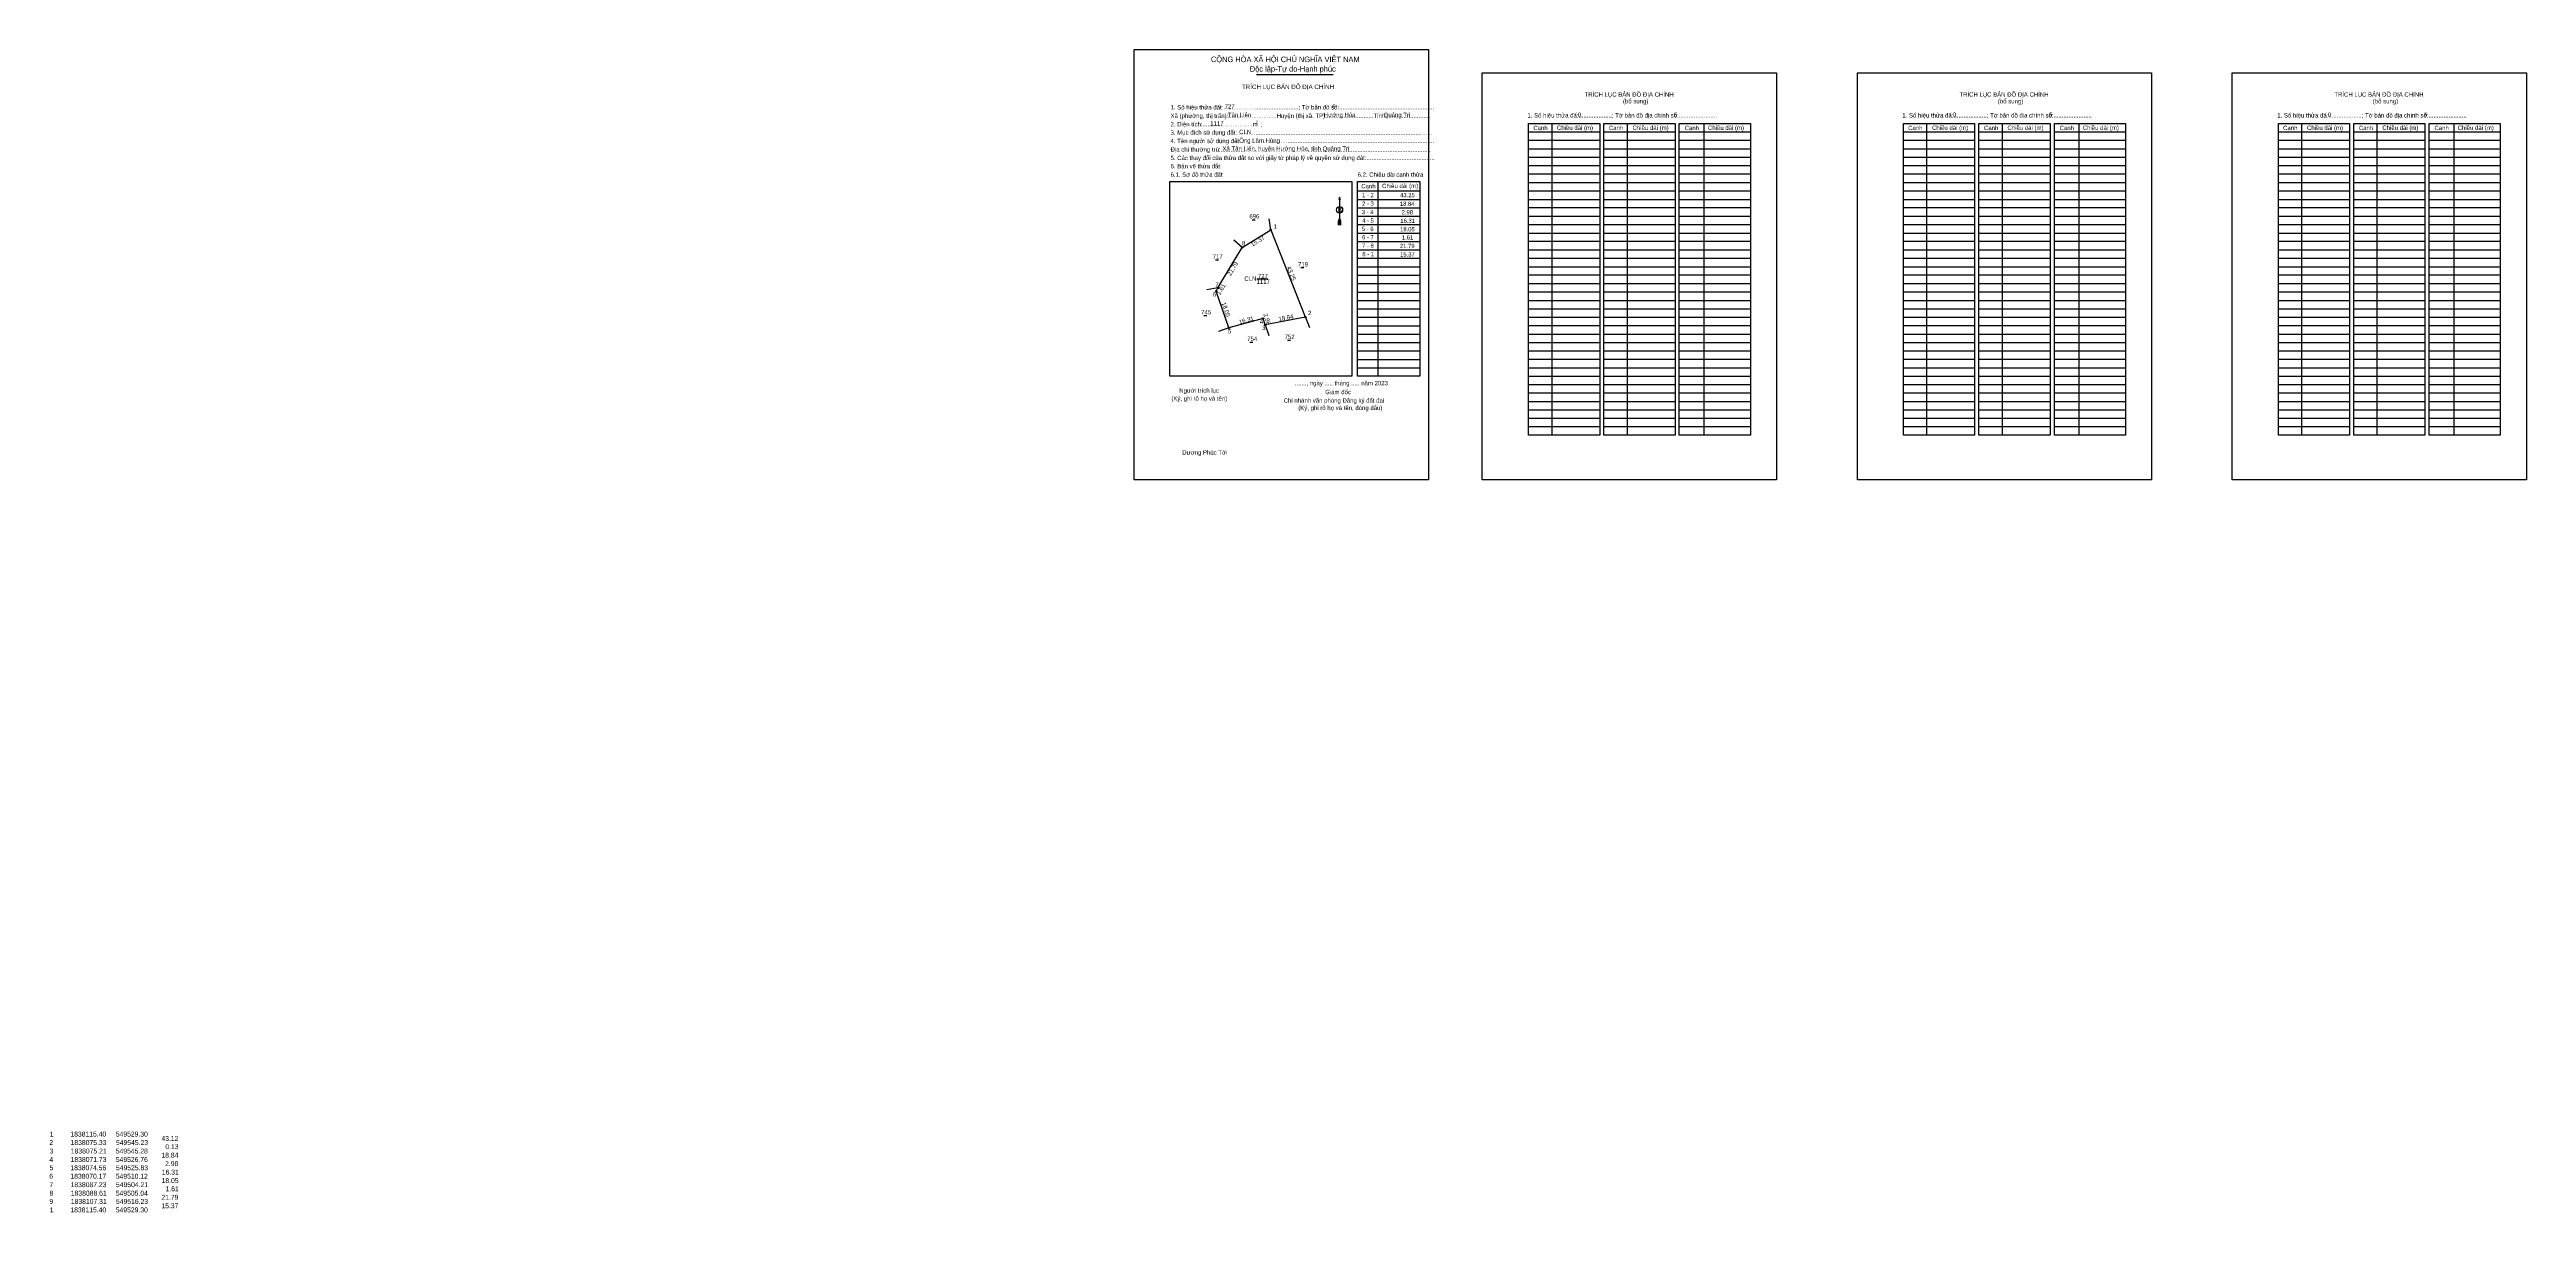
# Model space of a CAD drawing. Extents: x 548967 to 550107, y 1837663 to 1838198.
import ezdxf

# ---------------------------------------------------------------- set-up
doc = ezdxf.new("R2010")
doc.units = 0
for name, color, linetype in [('Level 1', 7, 'Continuous'), ('Level 10', 7, 'Continuous'), ('Level 11', 7, 'Continuous'), ('Level 13', 7, 'Continuous'), ('Level 2', 7, 'Continuous'), ('Level 27', 7, 'Continuous'), ('Level 36', 7, 'Continuous'), ('Level 49', 7, 'Continuous'), ('Level 52', 7, 'Continuous'), ('Level 53', 7, 'Continuous'), ('Level 6', 7, 'Continuous'), ('Level 9', 7, 'Continuous')]:
    doc.layers.add(name, color=color, linetype=linetype)

msp = doc.modelspace()

# ---------------------------------------------------------------- linework, layer by layer
at = {"layer": 'Level 1'}
for p, q in [((549466.5, 1838198.4), (549466.5, 1838198.4)), ((549626.7, 1838187.6), (549626.7, 1838187.6)), ((549658.7, 1838164.3), (549658.7, 1838020.9)), ((549693.4, 1838164.3), (549693.4, 1838020.9)), ((549728.7, 1838164.3), (549728.7, 1838020.9)), ((549831.3, 1838164.3), (549831.3, 1838020.9)), ((549866, 1838164.3), (549866, 1838020.9)), ((549901.4, 1838164.3), (549901.4, 1838020.9)), ((550003.9, 1838164.3), (550003.9, 1838020.9)), ((550038.6, 1838164.3), (550038.6, 1838020.9)), ((550074, 1838164.3), (550074, 1838020.9)), ((549648, 1838160.5), (549680.8, 1838160.5)), ((549648, 1838156.6), (549680.8, 1838156.6)), ((549648, 1838152.7), (549680.8, 1838152.7)), ((549682.7, 1838160.5), (549715.5, 1838160.5)), ((549682.7, 1838156.6), (549715.5, 1838156.6)), ((549682.7, 1838152.7), (549715.5, 1838152.7)), ((549717.4, 1838160.5), (549750.2, 1838160.5)), ((549717.4, 1838156.6), (549750.2, 1838156.6)), ((549717.4, 1838152.7), (549750.2, 1838152.7)), ((549820.6, 1838160.5), (549853.4, 1838160.5)), ((549820.6, 1838156.6), (549853.4, 1838156.6)), ((549820.6, 1838152.7), (549853.4, 1838152.7)), ((549855.3, 1838160.5), (549888.1, 1838160.5)), ((549855.3, 1838156.6), (549888.1, 1838156.6)), ((549855.3, 1838152.7), (549888.1, 1838152.7)), ((549890.1, 1838160.5), (549922.8, 1838160.5)), ((549890.1, 1838156.6), (549922.8, 1838156.6)), ((549890.1, 1838152.7), (549922.8, 1838152.7)), ((549993.3, 1838160.5), (550026, 1838160.5)), ((549993.3, 1838156.6), (550026, 1838156.6)), ((549993.3, 1838152.7), (550026, 1838152.7)), ((550028, 1838160.5), (550060.7, 1838160.5)), ((550028, 1838156.6), (550060.7, 1838156.6)), ((550028, 1838152.7), (550060.7, 1838152.7)), ((550062.7, 1838160.5), (550095.4, 1838160.5)), ((550062.7, 1838156.6), (550095.4, 1838156.6)), ((550062.7, 1838152.7), (550095.4, 1838152.7)), ((549648, 1838148.8), (549680.8, 1838148.8)), ((549648, 1838145), (549680.8, 1838145)), ((549648, 1838141.1), (549680.8, 1838141.1)), ((549682.7, 1838148.8), (549715.5, 1838148.8)), ((549682.7, 1838145), (549715.5, 1838145)), ((549682.7, 1838141.1), (549715.5, 1838141.1)), ((549717.4, 1838148.8), (549750.2, 1838148.8)), ((549717.4, 1838145), (549750.2, 1838145)), ((549717.4, 1838141.1), (549750.2, 1838141.1)), ((549820.6, 1838148.8), (549853.4, 1838148.8)), ((549820.6, 1838145), (549853.4, 1838145)), ((549820.6, 1838141.1), (549853.4, 1838141.1)), ((549855.3, 1838148.8), (549888.1, 1838148.8)), ((549855.3, 1838145), (549888.1, 1838145)), ((549855.3, 1838141.1), (549888.1, 1838141.1)), ((549890.1, 1838148.8), (549922.8, 1838148.8)), ((549890.1, 1838145), (549922.8, 1838145)), ((549890.1, 1838141.1), (549922.8, 1838141.1)), ((549993.3, 1838148.8), (550026, 1838148.8)), ((549993.3, 1838145), (550026, 1838145)), ((549993.3, 1838141.1), (550026, 1838141.1)), ((550028, 1838148.8), (550060.7, 1838148.8)), ((550028, 1838145), (550060.7, 1838145)), ((550028, 1838141.1), (550060.7, 1838141.1)), ((550062.7, 1838148.8), (550095.4, 1838148.8)), ((550062.7, 1838145), (550095.4, 1838145)), ((550062.7, 1838141.1), (550095.4, 1838141.1)), ((549482.8, 1838137.6), (549482.8, 1838137.6)), ((549561, 1838130.4), (549561, 1838118.7)), ((549569.3, 1838133.3), (549598, 1838133.3)), ((549569.3, 1838129.4), (549598, 1838129.4)), ((549578.6, 1838137.6), (549578.6, 1838048)), ((549648, 1838137.2), (549680.8, 1838137.2)), ((549648, 1838133.3), (549680.8, 1838133.3)), ((549648, 1838129.4), (549680.8, 1838129.4)), ((549682.7, 1838137.2), (549715.5, 1838137.2)), ((549682.7, 1838133.3), (549715.5, 1838133.3)), ((549682.7, 1838129.4), (549715.5, 1838129.4)), ((549717.4, 1838137.2), (549750.2, 1838137.2)), ((549717.4, 1838133.3), (549750.2, 1838133.3)), ((549717.4, 1838129.4), (549750.2, 1838129.4)), ((549820.6, 1838137.2), (549853.4, 1838137.2)), ((549820.6, 1838133.3), (549853.4, 1838133.3)), ((549820.6, 1838129.4), (549853.4, 1838129.4)), ((549855.3, 1838137.2), (549888.1, 1838137.2)), ((549855.3, 1838133.3), (549888.1, 1838133.3)), ((549855.3, 1838129.4), (549888.1, 1838129.4)), ((549890.1, 1838137.2), (549922.8, 1838137.2)), ((549890.1, 1838133.3), (549922.8, 1838133.3)), ((549890.1, 1838129.4), (549922.8, 1838129.4)), ((549993.3, 1838137.2), (550026, 1838137.2)), ((549993.3, 1838133.3), (550026, 1838133.3)), ((549993.3, 1838129.4), (550026, 1838129.4)), ((550028, 1838137.2), (550060.7, 1838137.2)), ((550028, 1838133.3), (550060.7, 1838133.3)), ((550028, 1838129.4), (550060.7, 1838129.4)), ((550062.7, 1838137.2), (550095.4, 1838137.2)), ((550062.7, 1838133.3), (550095.4, 1838133.3)), ((550062.7, 1838129.4), (550095.4, 1838129.4)), ((549561, 1838120.7), (549560.5, 1838119.5)), ((549560.5, 1838117.5), (549560.5, 1838119.5)), ((549561, 1838118.7), (549560.5, 1838117.5)), ((549561, 1838120.7), (549561.5, 1838119.5)), ((549561, 1838120.5), (549561.5, 1838119.3)), ((549561, 1838120.3), (549561.5, 1838119.1)), ((549561, 1838120.2), (549561.5, 1838118.9)), ((549561, 1838120), (549561.5, 1838118.8)), ((549561, 1838119.8), (549561.5, 1838118.6)), ((549561, 1838119.6), (549561.5, 1838118.4)), ((549561, 1838119.5), (549561.5, 1838118.3)), ((549561, 1838119.3), (549561.5, 1838118.1)), ((549561, 1838119.1), (549561.5, 1838117.9)), ((549561, 1838119), (549561.5, 1838117.7)), ((549561, 1838118.7), (549561.5, 1838117.5)), ((549561.5, 1838117.5), (549561.5, 1838119.5)), ((549569.3, 1838125.5), (549598, 1838125.5)), ((549569.3, 1838121.6), (549598, 1838121.6)), ((549569.3, 1838117.8), (549598, 1838117.8)), ((549648, 1838125.6), (549680.8, 1838125.6)), ((549648, 1838121.7), (549680.8, 1838121.7)), ((549648, 1838117.8), (549680.8, 1838117.8)), ((549682.7, 1838125.6), (549715.5, 1838125.6)), ((549682.7, 1838121.7), (549715.5, 1838121.7)), ((549682.7, 1838117.8), (549715.5, 1838117.8)), ((549717.4, 1838125.6), (549750.2, 1838125.6)), ((549717.4, 1838121.7), (549750.2, 1838121.7)), ((549717.4, 1838117.8), (549750.2, 1838117.8)), ((549820.6, 1838125.6), (549853.4, 1838125.6)), ((549820.6, 1838121.7), (549853.4, 1838121.7)), ((549820.6, 1838117.8), (549853.4, 1838117.8)), ((549855.3, 1838125.6), (549888.1, 1838125.6)), ((549855.3, 1838121.7), (549888.1, 1838121.7)), ((549855.3, 1838117.8), (549888.1, 1838117.8)), ((549890.1, 1838125.6), (549922.8, 1838125.6)), ((549890.1, 1838121.7), (549922.8, 1838121.7)), ((549890.1, 1838117.8), (549922.8, 1838117.8)), ((549993.3, 1838125.6), (550026, 1838125.6)), ((549993.3, 1838121.7), (550026, 1838121.7)), ((549993.3, 1838117.8), (550026, 1838117.8)), ((550028, 1838125.6), (550060.7, 1838125.6)), ((550028, 1838121.7), (550060.7, 1838121.7)), ((550028, 1838117.8), (550060.7, 1838117.8)), ((550062.7, 1838125.6), (550095.4, 1838125.6)), ((550062.7, 1838121.7), (550095.4, 1838121.7)), ((550062.7, 1838117.8), (550095.4, 1838117.8)), ((549569.3, 1838113.9), (549598, 1838113.9)), ((549569.3, 1838110), (549598, 1838110)), ((549569.3, 1838106.1), (549598, 1838106.1)), ((549648, 1838113.9), (549680.8, 1838113.9)), ((549648, 1838110.1), (549680.8, 1838110.1)), ((549648, 1838106.2), (549680.8, 1838106.2)), ((549682.7, 1838113.9), (549715.5, 1838113.9)), ((549682.7, 1838110.1), (549715.5, 1838110.1)), ((549682.7, 1838106.2), (549715.5, 1838106.2)), ((549717.4, 1838113.9), (549750.2, 1838113.9)), ((549717.4, 1838110.1), (549750.2, 1838110.1)), ((549717.4, 1838106.2), (549750.2, 1838106.2)), ((549820.6, 1838113.9), (549853.4, 1838113.9)), ((549820.6, 1838110.1), (549853.4, 1838110.1)), ((549820.6, 1838106.2), (549853.4, 1838106.2)), ((549855.3, 1838113.9), (549888.1, 1838113.9)), ((549855.3, 1838110.1), (549888.1, 1838110.1)), ((549855.3, 1838106.2), (549888.1, 1838106.2)), ((549890.1, 1838113.9), (549922.8, 1838113.9)), ((549890.1, 1838110.1), (549922.8, 1838110.1)), ((549890.1, 1838106.2), (549922.8, 1838106.2)), ((549993.3, 1838113.9), (550026, 1838113.9)), ((549993.3, 1838110.1), (550026, 1838110.1)), ((549993.3, 1838106.2), (550026, 1838106.2)), ((550028, 1838113.9), (550060.7, 1838113.9)), ((550028, 1838110.1), (550060.7, 1838110.1)), ((550028, 1838106.2), (550060.7, 1838106.2)), ((550062.7, 1838113.9), (550095.4, 1838113.9)), ((550062.7, 1838110.1), (550095.4, 1838110.1)), ((550062.7, 1838106.2), (550095.4, 1838106.2)), ((549569.3, 1838102.3), (549598, 1838102.3)), ((549569.3, 1838098.4), (549598, 1838098.4)), ((549569.3, 1838094.5), (549598, 1838094.5)), ((549648, 1838102.3), (549680.8, 1838102.3)), ((549648, 1838098.4), (549680.8, 1838098.4)), ((549648, 1838094.6), (549680.8, 1838094.6)), ((549682.7, 1838102.3), (549715.5, 1838102.3)), ((549682.7, 1838098.4), (549715.5, 1838098.4)), ((549682.7, 1838094.6), (549715.5, 1838094.6)), ((549717.4, 1838102.3), (549750.2, 1838102.3)), ((549717.4, 1838098.4), (549750.2, 1838098.4)), ((549717.4, 1838094.6), (549750.2, 1838094.6)), ((549820.6, 1838102.3), (549853.4, 1838102.3)), ((549820.6, 1838098.4), (549853.4, 1838098.4)), ((549820.6, 1838094.6), (549853.4, 1838094.6)), ((549855.3, 1838102.3), (549888.1, 1838102.3)), ((549855.3, 1838098.4), (549888.1, 1838098.4)), ((549855.3, 1838094.6), (549888.1, 1838094.6)), ((549890.1, 1838102.3), (549922.8, 1838102.3)), ((549890.1, 1838098.4), (549922.8, 1838098.4)), ((549890.1, 1838094.6), (549922.8, 1838094.6)), ((549993.3, 1838102.3), (550026, 1838102.3)), ((549993.3, 1838098.4), (550026, 1838098.4)), ((549993.3, 1838094.6), (550026, 1838094.6)), ((550028, 1838102.3), (550060.7, 1838102.3)), ((550028, 1838098.4), (550060.7, 1838098.4)), ((550028, 1838094.6), (550060.7, 1838094.6)), ((550062.7, 1838102.3), (550095.4, 1838102.3)), ((550062.7, 1838098.4), (550095.4, 1838098.4)), ((550062.7, 1838094.6), (550095.4, 1838094.6)), ((549569.3, 1838090.6), (549598, 1838090.6)), ((549569.3, 1838086.7), (549598, 1838086.7)), ((549569.3, 1838082.9), (549598, 1838082.9)), ((549648, 1838090.7), (549680.8, 1838090.7)), ((549648, 1838086.8), (549680.8, 1838086.8)), ((549648, 1838082.9), (549680.8, 1838082.9)), ((549682.7, 1838090.7), (549715.5, 1838090.7)), ((549682.7, 1838086.8), (549715.5, 1838086.8)), ((549682.7, 1838082.9), (549715.5, 1838082.9)), ((549717.4, 1838090.7), (549750.2, 1838090.7)), ((549717.4, 1838086.8), (549750.2, 1838086.8)), ((549717.4, 1838082.9), (549750.2, 1838082.9)), ((549820.6, 1838090.7), (549853.4, 1838090.7)), ((549820.6, 1838086.8), (549853.4, 1838086.8)), ((549820.6, 1838082.9), (549853.4, 1838082.9)), ((549855.3, 1838090.7), (549888.1, 1838090.7)), ((549855.3, 1838086.8), (549888.1, 1838086.8)), ((549855.3, 1838082.9), (549888.1, 1838082.9)), ((549890.1, 1838090.7), (549922.8, 1838090.7)), ((549890.1, 1838086.8), (549922.8, 1838086.8)), ((549890.1, 1838082.9), (549922.8, 1838082.9)), ((549993.3, 1838090.7), (550026, 1838090.7)), ((549993.3, 1838086.8), (550026, 1838086.8)), ((549993.3, 1838082.9), (550026, 1838082.9)), ((550028, 1838090.7), (550060.7, 1838090.7)), ((550028, 1838086.8), (550060.7, 1838086.8)), ((550028, 1838082.9), (550060.7, 1838082.9)), ((550062.7, 1838090.7), (550095.4, 1838090.7)), ((550062.7, 1838086.8), (550095.4, 1838086.8)), ((550062.7, 1838082.9), (550095.4, 1838082.9)), ((549569.3, 1838079), (549598, 1838079)), ((549569.3, 1838075.1), (549598, 1838075.1)), ((549569.3, 1838071.2), (549598, 1838071.2)), ((549648, 1838079), (549680.8, 1838079)), ((549648, 1838075.2), (549680.8, 1838075.2)), ((549648, 1838071.3), (549680.8, 1838071.3)), ((549682.7, 1838079), (549715.5, 1838079)), ((549682.7, 1838075.2), (549715.5, 1838075.2)), ((549682.7, 1838071.3), (549715.5, 1838071.3)), ((549717.4, 1838079), (549750.2, 1838079)), ((549717.4, 1838075.2), (549750.2, 1838075.2)), ((549717.4, 1838071.3), (549750.2, 1838071.3)), ((549820.6, 1838079), (549853.4, 1838079)), ((549820.6, 1838075.2), (549853.4, 1838075.2)), ((549820.6, 1838071.3), (549853.4, 1838071.3)), ((549855.3, 1838079), (549888.1, 1838079)), ((549855.3, 1838075.2), (549888.1, 1838075.2)), ((549855.3, 1838071.3), (549888.1, 1838071.3)), ((549890.1, 1838079), (549922.8, 1838079)), ((549890.1, 1838075.2), (549922.8, 1838075.2)), ((549890.1, 1838071.3), (549922.8, 1838071.3)), ((549993.3, 1838079), (550026, 1838079)), ((549993.3, 1838075.2), (550026, 1838075.2)), ((549993.3, 1838071.3), (550026, 1838071.3)), ((550028, 1838079), (550060.7, 1838079)), ((550028, 1838075.2), (550060.7, 1838075.2)), ((550028, 1838071.3), (550060.7, 1838071.3)), ((550062.7, 1838079), (550095.4, 1838079)), ((550062.7, 1838075.2), (550095.4, 1838075.2)), ((550062.7, 1838071.3), (550095.4, 1838071.3)), ((549569.3, 1838067.4), (549598, 1838067.4)), ((549569.3, 1838063.5), (549598, 1838063.5)), ((549569.3, 1838059.6), (549598, 1838059.6)), ((549648, 1838067.4), (549680.8, 1838067.4)), ((549648, 1838063.5), (549680.8, 1838063.5)), ((549648, 1838059.7), (549680.8, 1838059.7)), ((549682.7, 1838067.4), (549715.5, 1838067.4)), ((549682.7, 1838063.5), (549715.5, 1838063.5)), ((549682.7, 1838059.7), (549715.5, 1838059.7)), ((549717.4, 1838067.4), (549750.2, 1838067.4)), ((549717.4, 1838063.5), (549750.2, 1838063.5)), ((549717.4, 1838059.7), (549750.2, 1838059.7)), ((549820.6, 1838067.4), (549853.4, 1838067.4)), ((549820.6, 1838063.5), (549853.4, 1838063.5)), ((549820.6, 1838059.7), (549853.4, 1838059.7)), ((549855.3, 1838067.4), (549888.1, 1838067.4)), ((549855.3, 1838063.5), (549888.1, 1838063.5)), ((549855.3, 1838059.7), (549888.1, 1838059.7)), ((549890.1, 1838067.4), (549922.8, 1838067.4)), ((549890.1, 1838063.5), (549922.8, 1838063.5)), ((549890.1, 1838059.7), (549922.8, 1838059.7)), ((549993.3, 1838067.4), (550026, 1838067.4)), ((549993.3, 1838063.5), (550026, 1838063.5)), ((549993.3, 1838059.7), (550026, 1838059.7)), ((550028, 1838067.4), (550060.7, 1838067.4)), ((550028, 1838063.5), (550060.7, 1838063.5)), ((550028, 1838059.7), (550060.7, 1838059.7)), ((550062.7, 1838067.4), (550095.4, 1838067.4)), ((550062.7, 1838063.5), (550095.4, 1838063.5)), ((550062.7, 1838059.7), (550095.4, 1838059.7)), ((549566.7, 1838048), (549566.7, 1838048)), ((549569.3, 1838055.7), (549598, 1838055.7)), ((549569.3, 1838051.9), (549598, 1838051.9)), ((549648, 1838055.8), (549680.8, 1838055.8)), ((549648, 1838051.9), (549680.8, 1838051.9)), ((549648, 1838048), (549680.8, 1838048)), ((549682.7, 1838055.8), (549715.5, 1838055.8)), ((549682.7, 1838051.9), (549715.5, 1838051.9)), ((549682.7, 1838048), (549715.5, 1838048)), ((549717.4, 1838055.8), (549750.2, 1838055.8)), ((549717.4, 1838051.9), (549750.2, 1838051.9)), ((549717.4, 1838048), (549750.2, 1838048)), ((549820.6, 1838055.8), (549853.4, 1838055.8)), ((549820.6, 1838051.9), (549853.4, 1838051.9)), ((549820.6, 1838048), (549853.4, 1838048)), ((549855.3, 1838055.8), (549888.1, 1838055.8)), ((549855.3, 1838051.9), (549888.1, 1838051.9)), ((549855.3, 1838048), (549888.1, 1838048)), ((549890.1, 1838055.8), (549922.8, 1838055.8)), ((549890.1, 1838051.9), (549922.8, 1838051.9)), ((549890.1, 1838048), (549922.8, 1838048)), ((549993.3, 1838055.8), (550026, 1838055.8)), ((549993.3, 1838051.9), (550026, 1838051.9)), ((549993.3, 1838048), (550026, 1838048)), ((550028, 1838055.8), (550060.7, 1838055.8)), ((550028, 1838051.9), (550060.7, 1838051.9)), ((550028, 1838048), (550060.7, 1838048)), ((550062.7, 1838055.8), (550095.4, 1838055.8)), ((550062.7, 1838051.9), (550095.4, 1838051.9)), ((550062.7, 1838048), (550095.4, 1838048)), ((549648, 1838044.2), (549680.8, 1838044.2)), ((549648, 1838040.3), (549680.8, 1838040.3)), ((549682.7, 1838044.2), (549715.5, 1838044.2)), ((549682.7, 1838040.3), (549715.5, 1838040.3)), ((549717.4, 1838044.2), (549750.2, 1838044.2)), ((549717.4, 1838040.3), (549750.2, 1838040.3)), ((549820.6, 1838044.2), (549853.4, 1838044.2)), ((549820.6, 1838040.3), (549853.4, 1838040.3)), ((549855.3, 1838044.2), (549888.1, 1838044.2)), ((549855.3, 1838040.3), (549888.1, 1838040.3)), ((549890.1, 1838044.2), (549922.8, 1838044.2)), ((549890.1, 1838040.3), (549922.8, 1838040.3)), ((549993.3, 1838044.2), (550026, 1838044.2)), ((549993.3, 1838040.3), (550026, 1838040.3)), ((550028, 1838044.2), (550060.7, 1838044.2)), ((550028, 1838040.3), (550060.7, 1838040.3)), ((550062.7, 1838044.2), (550095.4, 1838044.2)), ((550062.7, 1838040.3), (550095.4, 1838040.3)), ((549648, 1838036.4), (549680.8, 1838036.4)), ((549648, 1838032.5), (549680.8, 1838032.5)), ((549648, 1838028.7), (549680.8, 1838028.7)), ((549682.7, 1838036.4), (549715.5, 1838036.4)), ((549682.7, 1838032.5), (549715.5, 1838032.5)), ((549682.7, 1838028.7), (549715.5, 1838028.7)), ((549717.4, 1838036.4), (549750.2, 1838036.4)), ((549717.4, 1838032.5), (549750.2, 1838032.5)), ((549717.4, 1838028.7), (549750.2, 1838028.7)), ((549820.6, 1838036.4), (549853.4, 1838036.4)), ((549820.6, 1838032.5), (549853.4, 1838032.5)), ((549820.6, 1838028.7), (549853.4, 1838028.7)), ((549855.3, 1838036.4), (549888.1, 1838036.4)), ((549855.3, 1838032.5), (549888.1, 1838032.5)), ((549855.3, 1838028.7), (549888.1, 1838028.7)), ((549890.1, 1838036.4), (549922.8, 1838036.4)), ((549890.1, 1838032.5), (549922.8, 1838032.5)), ((549890.1, 1838028.7), (549922.8, 1838028.7)), ((549993.3, 1838036.4), (550026, 1838036.4)), ((549993.3, 1838032.5), (550026, 1838032.5)), ((549993.3, 1838028.7), (550026, 1838028.7)), ((550028, 1838036.4), (550060.7, 1838036.4)), ((550028, 1838032.5), (550060.7, 1838032.5)), ((550028, 1838028.7), (550060.7, 1838028.7)), ((550062.7, 1838036.4), (550095.4, 1838036.4)), ((550062.7, 1838032.5), (550095.4, 1838032.5)), ((550062.7, 1838028.7), (550095.4, 1838028.7)), ((549648, 1838024.8), (549680.8, 1838024.8)), ((549682.7, 1838024.8), (549715.5, 1838024.8)), ((549717.4, 1838024.8), (549750.2, 1838024.8)), ((549820.6, 1838024.8), (549853.4, 1838024.8)), ((549855.3, 1838024.8), (549888.1, 1838024.8)), ((549890.1, 1838024.8), (549922.8, 1838024.8)), ((549993.3, 1838024.8), (550026, 1838024.8)), ((550028, 1838024.8), (550060.7, 1838024.8)), ((550062.7, 1838024.8), (550095.4, 1838024.8)), ((549602, 1838000.2), (549602, 1838000.2)), ((549762.2, 1838000.2), (549762.2, 1838000.2))]:
    msp.add_line(p, q, dxfattribs=at)
for points in [[(549648, 1838164.3), (549680.8, 1838164.3), (549680.8, 1838020.9), (549648, 1838020.9)], [(549682.7, 1838164.3), (549715.5, 1838164.3), (549715.5, 1838020.9), (549682.7, 1838020.9)], [(549717.4, 1838164.3), (549750.2, 1838164.3), (549750.2, 1838020.9), (549717.4, 1838020.9)], [(549820.6, 1838164.3), (549853.4, 1838164.3), (549853.4, 1838020.9), (549820.6, 1838020.9)], [(549855.3, 1838164.3), (549888.1, 1838164.3), (549888.1, 1838020.9), (549855.3, 1838020.9)], [(549890.1, 1838164.3), (549922.8, 1838164.3), (549922.8, 1838020.9), (549890.1, 1838020.9)], [(549993.3, 1838164.3), (550026, 1838164.3), (550026, 1838020.9), (549993.3, 1838020.9)], [(550028, 1838164.3), (550060.7, 1838164.3), (550060.7, 1838020.9), (550028, 1838020.9)], [(550062.7, 1838164.3), (550095.4, 1838164.3), (550095.4, 1838020.9), (550062.7, 1838020.9)], [(549482.8, 1838137.6), (549566.7, 1838137.6), (549566.7, 1838048), (549482.8, 1838048)], [(549569.3, 1838137.6), (549598, 1838137.6), (549598, 1838048), (549569.3, 1838048)]]:
    msp.add_lwpolyline(points, close=True, dxfattribs=at)
msp.add_lwpolyline([(549561.4, 1838129.2), (549561, 1838130.4), (549560.7, 1838129.2)], dxfattribs=at)
msp.add_circle((549561, 1838124.6), 1.43, dxfattribs=at)
at = {"layer": 'Level 10'}
msp.add_lwpolyline([(549510.1, 1838070.2), (549504.2, 1838087.2), (549505, 1838088.6), (549516.2, 1838107.3), (549529.3, 1838115.4), (549545.2, 1838075.3), (549545.3, 1838075.2), (549526.8, 1838071.7), (549525.8, 1838074.6)], close=True, dxfattribs=at)
at = {"layer": 'Level 11'}
for centre in [(549516.2, 1838107.3), (549529.3, 1838115.4), (549504.2, 1838087.2), (549505, 1838088.6), (549525.8, 1838074.6), (549526.8, 1838071.7), (549545.3, 1838075.2), (549510.1, 1838070.2), (549510.1, 1838070.2)]:
    msp.add_circle(centre, 0.323, dxfattribs=at)
at = {"layer": 'Level 13'}
msp.add_line((549522.7, 1838186.9), (549558.1, 1838186.9), dxfattribs=at)
at = {"layer": 'Level 2'}
for points in [[(549466.5, 1838198.4), (549602, 1838198.4), (549602, 1838000.2), (549466.5, 1838000.2)], [(549626.7, 1838187.6), (549762.2, 1838187.6), (549762.2, 1838000.2), (549626.7, 1838000.2)], [(549799.4, 1838187.6), (549934.8, 1838187.6), (549934.8, 1838000.2), (549799.4, 1838000.2)], [(549972, 1838187.6), (550107.5, 1838187.6), (550107.5, 1838000.2), (549972, 1838000.2)]]:
    msp.add_lwpolyline(points, close=True, dxfattribs=at)
at = {"layer": 'Level 27'}
for p, q in [((549529.3, 1838115.4), (549528.6, 1838120.5)), ((549516.2, 1838107.3), (549512.3, 1838110.6)), ((549505, 1838088.6), (549499.9, 1838087.8)), ((549526.8, 1838071.7), (549528.4, 1838066.8)), ((549545.3, 1838075.2), (549547.1, 1838070.4)), ((549510.1, 1838070.2), (549505.2, 1838068.6))]:
    msp.add_line(p, q, dxfattribs=at)
at = {"layer": 'Level 9'}
for p, q in [((549520.7, 1838120), (549522.1, 1838120)), ((549503.9, 1838101.6), (549505.2, 1838101.6)), ((549543.2, 1838098), (549544.5, 1838098)), ((549522.9, 1838092.8), (549528, 1838092.8)), ((549498.6, 1838076), (549499.9, 1838076)), ((549519.7, 1838063.7), (549521.1, 1838063.7)), ((549537, 1838064.6), (549538.4, 1838064.6))]:
    msp.add_line(p, q, dxfattribs=at)

# ---------------------------------------------------------------- texts
at = {"layer": 'Level 1'}
for s, height, p in [('TRÍCH LỤC BẢN ĐỒ ĐỊA CHÍNH', 2.068, (549516.1, 1838180.2)), ('TRÍCH LỤC BẢN ĐỒ ĐỊA CHÍNH', 2.003, (549673.8, 1838176.7)), ('(bổ sung)', 2, (549691.5, 1838173.6)), ('TRÍCH LỤC BẢN ĐỒ ĐỊA CHÍNH', 2.003, (549846.4, 1838176.7)), ('(bổ sung)', 2, (549864.1, 1838173.6)), ('TRÍCH LỤC BẢN ĐỒ ĐỊA CHÍNH', 2.003, (550019, 1838176.7)), ('(bổ sung)', 2, (550036.7, 1838173.6)), ('Xã (phường, thị trấn):.............................Huyện (thị xã, TP):............................Tỉnh:..........................', 2.003, (549483.2, 1838166.9)), ('2. Diện tích:..............................m  ;', 2.003, (549483.2, 1838163)), ('1. Số hiệu thửa đất:.............................................; Tờ bản đồ số:.........................................................', 2.003, (549483.2, 1838170.8)), ('2', 1.29, (549522.4, 1838164.4)), ('1. Số hiệu thửa đấ:....................; Tờ bản đồ địa chính số:.......................', 2.003, (549647.5, 1838167.1)), ('Cạnh', 2, (549650.2, 1838161.3)), ('Chiều dài (m)', 2.003, (549661.1, 1838161.4)), ('Cạnh', 2, (549685, 1838161.3)), ('Chiều dài (m)', 2.003, (549695.9, 1838161.4)), ('Cạnh', 2, (549719.9, 1838161.3)), ('Chiều dài (m)', 2.003, (549730.6, 1838161.4)), ('1. Số hiệu thửa đấ:....................; Tờ bản đồ địa chính số:.......................', 2.003, (549820.1, 1838167.1)), ('Cạnh', 2, (549822.8, 1838161.3)), ('Chiều dài (m)', 2.003, (549833.8, 1838161.4)), ('Cạnh', 2, (549857.7, 1838161.3)), ('Chiều dài (m)', 2.003, (549868.5, 1838161.4)), ('Cạnh', 2, (549892.5, 1838161.3)), ('Chiều dài (m)', 2.003, (549903.2, 1838161.4)), ('1. Số hiệu thửa đấ:....................; Tờ bản đồ địa chính số:.......................', 2.003, (549992.7, 1838167.1)), ('Cạnh', 2, (549995.4, 1838161.3)), ('Chiều dài (m)', 2.003, (550006.4, 1838161.4)), ('Cạnh', 2, (550030.3, 1838161.3)), ('Chiều dài (m)', 2.003, (550041.1, 1838161.4)), ('Cạnh', 2, (550065.1, 1838161.3)), ('Chiều dài (m)', 2.003, (550075.8, 1838161.4)), ('Địa chỉ thường trú:..............................................................................................................................', 2.003, (549483.2, 1838151.4)), ('3. Mục đích sử dụng đất:.....................................................................................................................', 2.003, (549483.2, 1838159.2)), ('4. Tên người sử dụng đất:....................................................................................................................', 2.003, (549483.2, 1838155.3)), ('5. Các thay đổi của thửa đất so với giấy tờ pháp lý về quyền sử dụng đất:.........................................', 2.003, (549483.2, 1838147.5)), ('6. Bản vẽ thửa đất:', 2.003, (549483.2, 1838143.7)), ('6.1. Sơ đồ thửa đất', 2.003, (549483.2, 1838139.8)), ('6.2. Chiều dài cạnh thửa', 2.003, (549569.3, 1838139.8)), ('Cạnh', 2, (549571, 1838134.5)), ('Chiều dài (m)', 2.003, (549580.6, 1838134.6)), ('B', 1.94, (549560.3, 1838123.6)), ('(Ký, ghi rõ họ và tên)', 2.003, (549483.6, 1838036.7)), ('Người trích lục', 2.003, (549487.2, 1838040.4)), ('Chi nhánh văn phòng Đăng ký đất đai', 2.003, (549535.3, 1838035.8)), ('......., ngày ..... tháng ..... năm 2023', 2.003, (549540.4, 1838043.8)), ('Giám đốc', 2, (549554.4, 1838039.7)), ('(Ký, ghi rõ họ và tên, đóng dấu)', 2.003, (549542, 1838032.4)), ('Dương Phúc Tới', 2.003, (549488.6, 1838011.9))]:
    msp.add_text(s, height=height, dxfattribs=at).set_placement(p)
at = {"layer": 'Level 13'}
for s, height, p in [('CỘNG HÒA XÃ HỘI CHỦ NGHĨA VIỆT NAM', 2.559, (549501.8, 1838192.6)), ('Độc lập-Tự do-Hạnh phúc', 2.559, (549519.7, 1838188.2)), ('CLN', 2, (549517.2, 1838091.9)), ('727', 2, (549523.4, 1838093.1)), ('1117', 2, (549522.8, 1838090.5))]:
    msp.add_text(s, height=height, dxfattribs=at).set_placement(p)
at = {"layer": 'Level 36'}
for s, p in [('696', (549519.5, 1838120.6)), ('717', (549502.6, 1838102.1)), ('719', (549541.9, 1838098.5)), ('745', (549497.3, 1838076.5)), ('754', (549518.5, 1838064.2)), ('752', (549535.7, 1838065.1))]:
    msp.add_text(s, height=2, dxfattribs=at).set_placement(p)
at = {"layer": 'Level 49'}
for s, rotation, p in [('15.37', 31.7565, (549520.9, 1838107.6)), ('21.79', 59.0932, (549510.9, 1838094)), ('43.25', 291.6851, (549536.6, 1838098.2)), ('1.61', 59.095, (549505.9, 1838085.2)), ('18.05', 289.1073, (549506.6, 1838081.6)), ('16.31', 15.6125, (549515, 1838071.9)), ('2.98', 288.2302, (549525.9, 1838076.5)), ('18.84', 10.643, (549533.1, 1838073.3))]:
    msp.add_text(s, height=2, rotation=rotation, dxfattribs=at).set_placement(p)
at = {"layer": 'Level 52'}
for s, p in [('1 - 2', (549571.4, 1838130.4)), ('2 - 3', (549571.4, 1838126.5)), ('43.25', (549588.9, 1838130.4)), ('18.84', (549588.8, 1838126.4)), ('3 - 4', (549571.3, 1838122.6)), ('4 - 5', (549571.4, 1838118.7)), ('5 - 6', (549571.3, 1838114.9)), ('18.05', (549588.9, 1838114.7)), ('16.31', (549589, 1838118.6)), ('2.98', (549589.6, 1838122.5)), ('6 - 7', (549571.4, 1838111)), ('7 - 8', (549571.4, 1838107.1)), ('8 - 1', (549571.5, 1838103.2)), ('21.79', (549588.8, 1838107)), ('15.37', (549588.9, 1838103.1)), ('1.61', (549589.7, 1838110.9))]:
    msp.add_text(s, height=1.94, dxfattribs=at).set_placement(p)
at = {"layer": 'Level 53'}
for s, p in [('2', (548967, 1837694)), ('1', (548967.2, 1837697.9)), ('1838115.40', (548976.7, 1837697.9)), ('1838075.33', (548976.8, 1837694)), ('549529.30', (548997.6, 1837697.9)), ('549545.23', (548997.7, 1837694)), ('43.12', (549018.6, 1837695.9)), ('0.13', (549020.4, 1837692.1)), ('4', (548967, 1837686.2)), ('3', (548967.1, 1837690.1)), ('5', (548967.1, 1837682.4)), ('1838071.73', (548976.8, 1837686.2)), ('1838074.56', (548976.7, 1837682.4)), ('1838075.21', (548976.9, 1837690.1)), ('549545.28', (548997.6, 1837690.1)), ('549526.76', (548997.6, 1837686.2)), ('549525.83', (548997.7, 1837682.4)), ('18.84', (549018.6, 1837688.2)), ('2.98', (549020.3, 1837684.3)), ('6', (548967, 1837678.5)), ('7', (548967, 1837674.6)), ('8', (548967.1, 1837670.7)), ('1838070.17', (548976.7, 1837678.5)), ('1838087.23', (548976.8, 1837674.6)), ('1838088.61', (548976.9, 1837670.7)), ('549510.12', (548997.6, 1837678.5)), ('549505.04', (548997.6, 1837670.7)), ('549504.21', (548997.7, 1837674.6)), ('18.05', (549018.7, 1837676.5)), ('16.31', (549018.8, 1837680.4)), ('1.61', (549020.5, 1837672.7)), ('9', (548967, 1837666.9)), ('1', (548967.2, 1837663)), ('1838115.40', (548976.7, 1837663)), ('1838107.31', (548976.9, 1837666.9)), ('549529.30', (548997.6, 1837663)), ('549516.23', (548997.7, 1837666.9)), ('21.79', (549018.6, 1837668.8)), ('15.37', (549018.6, 1837664.9))]:
    msp.add_text(s, height=2.26, dxfattribs=at).set_placement(p)
at = {"layer": 'Level 6'}
for s, height, p in [('1117', 2, (549501.5, 1838163.4)), ('727', 2, (549508.1, 1838171.2)), ('Tân Liên', 2, (549509.6, 1838167.3)), ('Hướng Hóa', 2, (549553.8, 1838167.3)), ('6', 2, (549557.6, 1838171.2)), ('Quảng Trị', 2, (549581.3, 1838167.3)), ('0', 2, (549670.7, 1838167.4)), ('6', 2, (549714.9, 1838167.5)), ('0', 2, (549843.4, 1838167.4)), ('6', 2, (549887.6, 1838167.5)), ('0', 2, (550016, 1838167.4)), ('6', 2, (550060.2, 1838167.5)), ('Xã Tân Liên, huyện Hướng Hóa, tỉnh Quảng Trị', 2.003, (549507.1, 1838151.8)), ('CLN', 2, (549514.8, 1838159.5)), ('Ông Lâm Hùng', 2.003, (549514.8, 1838155.5))]:
    msp.add_text(s, height=height, dxfattribs=at).set_placement(p)
at = {"layer": 'Level 9'}
for s, p in [('1', (549530.6, 1838115.9)), ('8', (549516.1, 1838108.2)), ('6', (549502.7, 1838084.7)), ('7', (549503.8, 1838089.2)), ('4', (549524.3, 1838072.1)), ('3', (549525.4, 1838069.3)), ('2', (549546.5, 1838076.1)), ('5', (549509.6, 1838067.7))]:
    msp.add_text(s, height=2, dxfattribs=at).set_placement(p)

doc.saveas('drawing.dxf')
